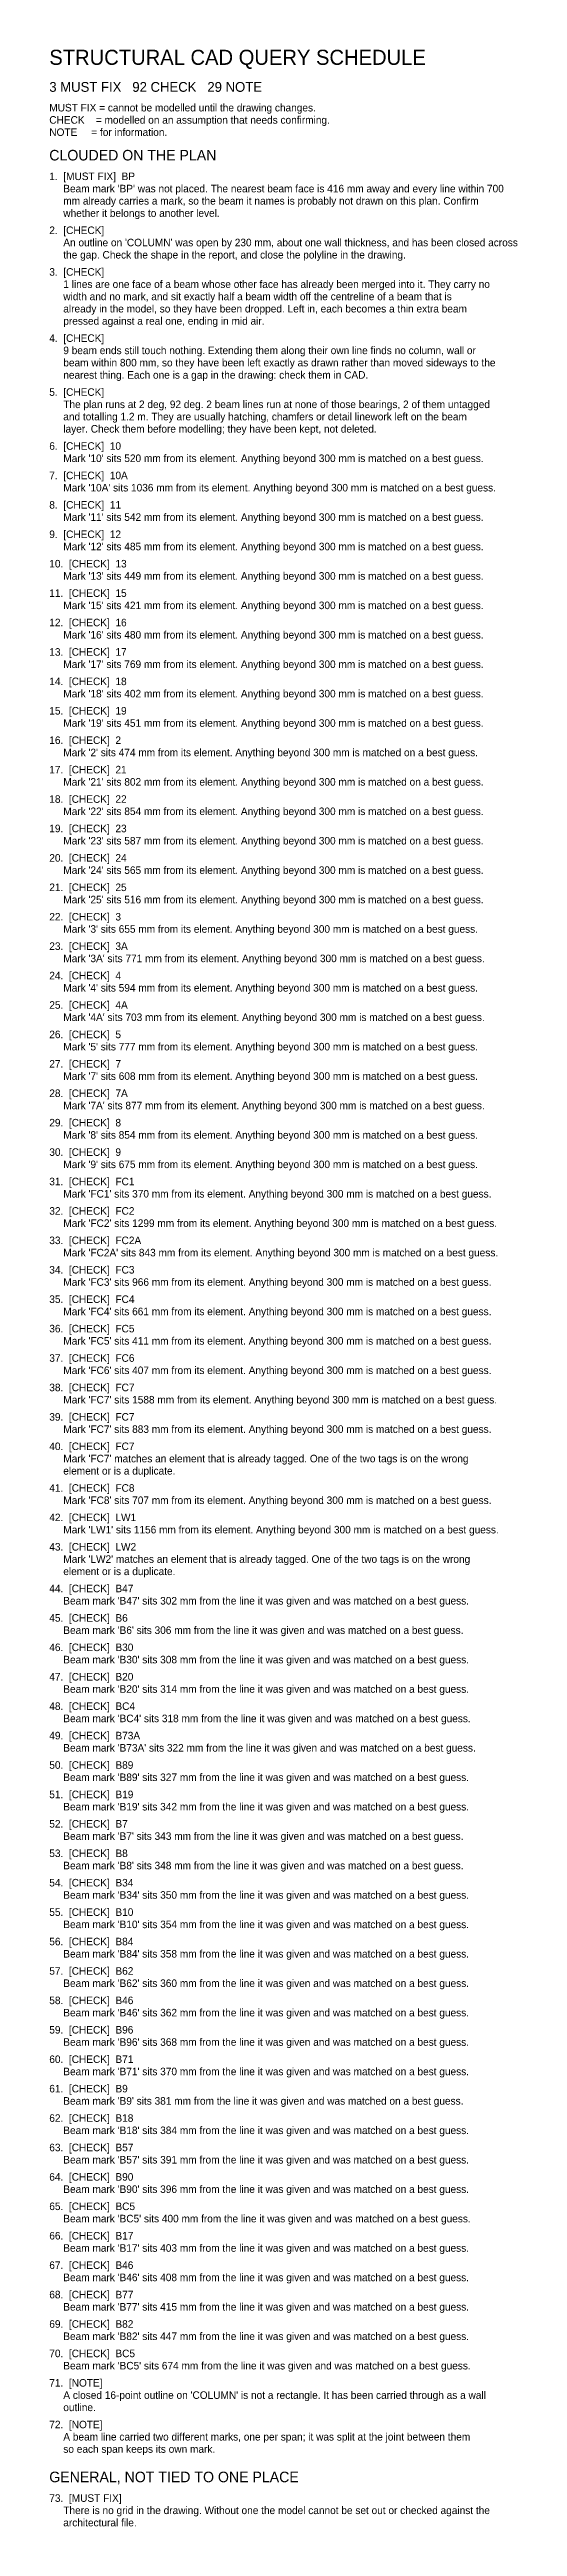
# Model space of a CAD drawing. Header units: millimetres. Extents: x 35733 to 152955, y -156650 to 54280.
# Drawn here: x 129444 to 149301, y -50790 to 54280 of the extents above; entities that cross this region are included whole.
import ezdxf

# ---------------------------------------------------------------- set-up
doc = ezdxf.new("R2010")
doc.units = ezdxf.units.MM
doc.header["$LTSCALE"] = 100
for name, color, linetype in [('S-QUERY-BLOCKER', 1, 'Continuous'), ('S-QUERY-NOTE', 4, 'Continuous'), ('S-QUERY-TEXT', 7, 'Continuous'), ('S-QUERY-WARNING', 30, 'Continuous')]:
    doc.layers.add(name, color=color, linetype=linetype)

msp = doc.modelspace()

# ---------------------------------------------------------------- texts
at = {"layer": 'S-QUERY-BLOCKER'}
for s, p in [('1.  [MUST FIX]  BP', (129434.4, 48742.7)), ('73.  [MUST FIX]', (129434.4, -49745.3))]:
    msp.add_text(s, height=320, dxfattribs=at).set_placement(p)
at = {"layer": 'S-QUERY-NOTE'}
for s, p in [('71.  [NOTE]', (129434.4, -44857.3)), ('72.  [NOTE]', (129434.4, -46625.3))]:
    msp.add_text(s, height=320, dxfattribs=at).set_placement(p)
at = {"layer": 'S-QUERY-TEXT'}
for s, height, p in [('STRUCTURAL CAD QUERY SCHEDULE', 640, (129434.4, 53630.7)), ('3 MUST FIX   92 CHECK   29 NOTE', 416, (129434.4, 52486.7)), ('MUST FIX = cannot be modelled until the drawing changes.', 320, (129434.4, 51654.7)), ('CHECK    = modelled on an assumption that needs confirming.', 320, (129434.4, 51134.7)), ('NOTE     = for information.', 320, (129434.4, 50614.7)), ('CLOUDED ON THE PLAN', 448, (129434.4, 49574.7)), ("     Beam mark 'BP' was not placed. The nearest beam face is 416 mm away and every line within 700", 320, (129434.4, 48222.7)), ('     whether it belongs to another level.', 320, (129434.4, 47182.7)), ('     mm already carries a mark, so the beam it names is probably not drawn on this plan. Confirm', 320, (129434.4, 47702.7)), ("     An outline on 'COLUMN' was open by 230 mm, about one wall thickness, and has been closed across", 320, (129434.4, 45934.7)), ('     the gap. Check the shape in the report, and close the polyline in the drawing.', 320, (129434.4, 45414.7)), ('     1 lines are one face of a beam whose other face has already been merged into it. They carry no', 320, (129434.4, 44166.7)), ('     width and no mark, and sit exactly half a beam width off the centreline of a beam that is', 320, (129434.4, 43646.7)), ('     already in the model, so they have been dropped. Left in, each becomes a thin extra beam', 320, (129434.4, 43126.7)), ('     pressed against a real one, ending in mid air.', 320, (129434.4, 42606.7)), ('     9 beam ends still touch nothing. Extending them along their own line finds no column, wall or', 320, (129434.4, 41358.7)), ('     beam within 800 mm, so they have been left exactly as drawn rather than moved sideways to the', 320, (129434.4, 40838.7)), ('     nearest thing. Each one is a gap in the drawing: check them in CAD.', 320, (129434.4, 40318.7)), ('     The plan runs at 2 deg, 92 deg. 2 beam lines run at none of those bearings, 2 of them untagged', 320, (129434.4, 39070.7)), ('     and totalling 1.2 m. They are usually hatching, chamfers or detail linework left on the beam', 320, (129434.4, 38550.7)), ('     layer. Check them before modelling; they have been kept, not deleted.', 320, (129434.4, 38030.7)), ("     Mark '10' sits 520 mm from its element. Anything beyond 300 mm is matched on a best guess.", 320, (129434.4, 36782.7)), ("     Mark '10A' sits 1036 mm from its element. Anything beyond 300 mm is matched on a best guess.", 320, (129434.4, 35534.7)), ("     Mark '11' sits 542 mm from its element. Anything beyond 300 mm is matched on a best guess.", 320, (129434.4, 34286.7)), ("     Mark '12' sits 485 mm from its element. Anything beyond 300 mm is matched on a best guess.", 320, (129434.4, 33038.7)), ("     Mark '13' sits 449 mm from its element. Anything beyond 300 mm is matched on a best guess.", 320, (129434.4, 31790.7)), ("     Mark '15' sits 421 mm from its element. Anything beyond 300 mm is matched on a best guess.", 320, (129434.4, 30542.7)), ("     Mark '16' sits 480 mm from its element. Anything beyond 300 mm is matched on a best guess.", 320, (129434.4, 29294.7)), ("     Mark '17' sits 769 mm from its element. Anything beyond 300 mm is matched on a best guess.", 320, (129434.4, 28046.7)), ("     Mark '18' sits 402 mm from its element. Anything beyond 300 mm is matched on a best guess.", 320, (129434.4, 26798.7)), ("     Mark '19' sits 451 mm from its element. Anything beyond 300 mm is matched on a best guess.", 320, (129434.4, 25550.7)), ("     Mark '2' sits 474 mm from its element. Anything beyond 300 mm is matched on a best guess.", 320, (129434.4, 24302.7)), ("     Mark '21' sits 802 mm from its element. Anything beyond 300 mm is matched on a best guess.", 320, (129434.4, 23054.7)), ("     Mark '22' sits 854 mm from its element. Anything beyond 300 mm is matched on a best guess.", 320, (129434.4, 21806.7)), ("     Mark '23' sits 587 mm from its element. Anything beyond 300 mm is matched on a best guess.", 320, (129434.4, 20558.7)), ("     Mark '24' sits 565 mm from its element. Anything beyond 300 mm is matched on a best guess.", 320, (129434.4, 19310.7)), ("     Mark '25' sits 516 mm from its element. Anything beyond 300 mm is matched on a best guess.", 320, (129434.4, 18062.7)), ("     Mark '3' sits 655 mm from its element. Anything beyond 300 mm is matched on a best guess.", 320, (129434.4, 16814.7)), ("     Mark '3A' sits 771 mm from its element. Anything beyond 300 mm is matched on a best guess.", 320, (129434.4, 15566.7)), ("     Mark '4' sits 594 mm from its element. Anything beyond 300 mm is matched on a best guess.", 320, (129434.4, 14318.7)), ("     Mark '4A' sits 703 mm from its element. Anything beyond 300 mm is matched on a best guess.", 320, (129434.4, 13070.7)), ("     Mark '5' sits 777 mm from its element. Anything beyond 300 mm is matched on a best guess.", 320, (129434.4, 11822.7)), ("     Mark '7' sits 608 mm from its element. Anything beyond 300 mm is matched on a best guess.", 320, (129434.4, 10574.7)), ("     Mark '7A' sits 877 mm from its element. Anything beyond 300 mm is matched on a best guess.", 320, (129434.4, 9326.7)), ("     Mark '8' sits 854 mm from its element. Anything beyond 300 mm is matched on a best guess.", 320, (129434.4, 8078.7)), ("     Mark '9' sits 675 mm from its element. Anything beyond 300 mm is matched on a best guess.", 320, (129434.4, 6830.7)), ("     Mark 'FC1' sits 370 mm from its element. Anything beyond 300 mm is matched on a best guess.", 320, (129434.4, 5582.7)), ("     Mark 'FC2' sits 1299 mm from its element. Anything beyond 300 mm is matched on a best guess.", 320, (129434.4, 4334.7)), ("     Mark 'FC2A' sits 843 mm from its element. Anything beyond 300 mm is matched on a best guess.", 320, (129434.4, 3086.7)), ("     Mark 'FC3' sits 966 mm from its element. Anything beyond 300 mm is matched on a best guess.", 320, (129434.4, 1838.7)), ("     Mark 'FC4' sits 661 mm from its element. Anything beyond 300 mm is matched on a best guess.", 320, (129434.4, 590.7)), ("     Mark 'FC5' sits 411 mm from its element. Anything beyond 300 mm is matched on a best guess.", 320, (129434.4, -657.3)), ("     Mark 'FC6' sits 407 mm from its element. Anything beyond 300 mm is matched on a best guess.", 320, (129434.4, -1905.3)), ("     Mark 'FC7' sits 1588 mm from its element. Anything beyond 300 mm is matched on a best guess.", 320, (129434.4, -3153.3)), ("     Mark 'FC7' sits 883 mm from its element. Anything beyond 300 mm is matched on a best guess.", 320, (129434.4, -4401.3)), ('     element or is a duplicate.', 320, (129434.4, -6169.3)), ("     Mark 'FC7' matches an element that is already tagged. One of the two tags is on the wrong", 320, (129434.4, -5649.3)), ("     Mark 'FC8' sits 707 mm from its element. Anything beyond 300 mm is matched on a best guess.", 320, (129434.4, -7417.3)), ("     Mark 'LW1' sits 1156 mm from its element. Anything beyond 300 mm is matched on a best guess.", 320, (129434.4, -8665.3)), ('     element or is a duplicate.', 320, (129434.4, -10433.3)), ("     Mark 'LW2' matches an element that is already tagged. One of the two tags is on the wrong", 320, (129434.4, -9913.3)), ("     Beam mark 'B47' sits 302 mm from the line it was given and was matched on a best guess.", 320, (129434.4, -11681.3)), ("     Beam mark 'B6' sits 306 mm from the line it was given and was matched on a best guess.", 320, (129434.4, -12929.3)), ("     Beam mark 'B30' sits 308 mm from the line it was given and was matched on a best guess.", 320, (129434.4, -14177.3)), ("     Beam mark 'B20' sits 314 mm from the line it was given and was matched on a best guess.", 320, (129434.4, -15425.3)), ("     Beam mark 'BC4' sits 318 mm from the line it was given and was matched on a best guess.", 320, (129434.4, -16673.3)), ("     Beam mark 'B73A' sits 322 mm from the line it was given and was matched on a best guess.", 320, (129434.4, -17921.3)), ("     Beam mark 'B89' sits 327 mm from the line it was given and was matched on a best guess.", 320, (129434.4, -19169.3)), ("     Beam mark 'B19' sits 342 mm from the line it was given and was matched on a best guess.", 320, (129434.4, -20417.3)), ("     Beam mark 'B7' sits 343 mm from the line it was given and was matched on a best guess.", 320, (129434.4, -21665.3)), ("     Beam mark 'B8' sits 348 mm from the line it was given and was matched on a best guess.", 320, (129434.4, -22913.3)), ("     Beam mark 'B34' sits 350 mm from the line it was given and was matched on a best guess.", 320, (129434.4, -24161.3)), ("     Beam mark 'B10' sits 354 mm from the line it was given and was matched on a best guess.", 320, (129434.4, -25409.3)), ("     Beam mark 'B84' sits 358 mm from the line it was given and was matched on a best guess.", 320, (129434.4, -26657.3)), ("     Beam mark 'B62' sits 360 mm from the line it was given and was matched on a best guess.", 320, (129434.4, -27905.3)), ("     Beam mark 'B46' sits 362 mm from the line it was given and was matched on a best guess.", 320, (129434.4, -29153.3)), ("     Beam mark 'B96' sits 368 mm from the line it was given and was matched on a best guess.", 320, (129434.4, -30401.3)), ("     Beam mark 'B71' sits 370 mm from the line it was given and was matched on a best guess.", 320, (129434.4, -31649.3)), ("     Beam mark 'B9' sits 381 mm from the line it was given and was matched on a best guess.", 320, (129434.4, -32897.3)), ("     Beam mark 'B18' sits 384 mm from the line it was given and was matched on a best guess.", 320, (129434.4, -34145.3)), ("     Beam mark 'B57' sits 391 mm from the line it was given and was matched on a best guess.", 320, (129434.4, -35393.3)), ("     Beam mark 'B90' sits 396 mm from the line it was given and was matched on a best guess.", 320, (129434.4, -36641.3)), ("     Beam mark 'BC5' sits 400 mm from the line it was given and was matched on a best guess.", 320, (129434.4, -37889.3)), ("     Beam mark 'B17' sits 403 mm from the line it was given and was matched on a best guess.", 320, (129434.4, -39137.3)), ("     Beam mark 'B46' sits 408 mm from the line it was given and was matched on a best guess.", 320, (129434.4, -40385.3)), ("     Beam mark 'B77' sits 415 mm from the line it was given and was matched on a best guess.", 320, (129434.4, -41633.3)), ("     Beam mark 'B82' sits 447 mm from the line it was given and was matched on a best guess.", 320, (129434.4, -42881.3)), ("     Beam mark 'BC5' sits 674 mm from the line it was given and was matched on a best guess.", 320, (129434.4, -44129.3)), ("     A closed 16-point outline on 'COLUMN' is not a rectangle. It has been carried through as a wall", 320, (129434.4, -45377.3)), ('     outline.', 320, (129434.4, -45897.3)), ('     A beam line carried two different marks, one per span; it was split at the joint between them', 320, (129434.4, -47145.3)), ('     so each span keeps its own mark.', 320, (129434.4, -47665.3)), ('GENERAL, NOT TIED TO ONE PLACE', 448, (129434.4, -48913.3)), ('     There is no grid in the drawing. Without one the model cannot be set out or checked against the', 320, (129434.4, -50265.3)), ('     architectural file.', 320, (129434.4, -50785.3))]:
    msp.add_text(s, height=height, dxfattribs=at).set_placement(p)
at = {"layer": 'S-QUERY-WARNING'}
for s, p in [('2.  [CHECK]', (129434.4, 46454.7)), ('3.  [CHECK]', (129434.4, 44686.7)), ('4.  [CHECK]', (129434.4, 41878.7)), ('5.  [CHECK]', (129434.4, 39590.7)), ('6.  [CHECK]  10', (129434.4, 37302.7)), ('7.  [CHECK]  10A', (129434.4, 36054.7)), ('8.  [CHECK]  11', (129434.4, 34806.7)), ('9.  [CHECK]  12', (129434.4, 33558.7)), ('10.  [CHECK]  13', (129434.4, 32310.7)), ('11.  [CHECK]  15', (129434.4, 31062.7)), ('12.  [CHECK]  16', (129434.4, 29814.7)), ('13.  [CHECK]  17', (129434.4, 28566.7)), ('14.  [CHECK]  18', (129434.4, 27318.7)), ('15.  [CHECK]  19', (129434.4, 26070.7)), ('16.  [CHECK]  2', (129434.4, 24822.7)), ('17.  [CHECK]  21', (129434.4, 23574.7)), ('18.  [CHECK]  22', (129434.4, 22326.7)), ('19.  [CHECK]  23', (129434.4, 21078.7)), ('20.  [CHECK]  24', (129434.4, 19830.7)), ('21.  [CHECK]  25', (129434.4, 18582.7)), ('22.  [CHECK]  3', (129434.4, 17334.7)), ('23.  [CHECK]  3A', (129434.4, 16086.7)), ('24.  [CHECK]  4', (129434.4, 14838.7)), ('25.  [CHECK]  4A', (129434.4, 13590.7)), ('26.  [CHECK]  5', (129434.4, 12342.7)), ('27.  [CHECK]  7', (129434.4, 11094.7)), ('28.  [CHECK]  7A', (129434.4, 9846.7)), ('29.  [CHECK]  8', (129434.4, 8598.7)), ('30.  [CHECK]  9', (129434.4, 7350.7)), ('31.  [CHECK]  FC1', (129434.4, 6102.7)), ('32.  [CHECK]  FC2', (129434.4, 4854.7)), ('33.  [CHECK]  FC2A', (129434.4, 3606.7)), ('34.  [CHECK]  FC3', (129434.4, 2358.7)), ('35.  [CHECK]  FC4', (129434.4, 1110.7)), ('36.  [CHECK]  FC5', (129434.4, -137.3)), ('37.  [CHECK]  FC6', (129434.4, -1385.3)), ('38.  [CHECK]  FC7', (129434.4, -2633.3)), ('39.  [CHECK]  FC7', (129434.4, -3881.3)), ('40.  [CHECK]  FC7', (129434.4, -5129.3)), ('41.  [CHECK]  FC8', (129434.4, -6897.3)), ('42.  [CHECK]  LW1', (129434.4, -8145.3)), ('43.  [CHECK]  LW2', (129434.4, -9393.3)), ('44.  [CHECK]  B47', (129434.4, -11161.3)), ('45.  [CHECK]  B6', (129434.4, -12409.3)), ('46.  [CHECK]  B30', (129434.4, -13657.3)), ('47.  [CHECK]  B20', (129434.4, -14905.3)), ('48.  [CHECK]  BC4', (129434.4, -16153.3)), ('49.  [CHECK]  B73A', (129434.4, -17401.3)), ('50.  [CHECK]  B89', (129434.4, -18649.3)), ('51.  [CHECK]  B19', (129434.4, -19897.3)), ('52.  [CHECK]  B7', (129434.4, -21145.3)), ('53.  [CHECK]  B8', (129434.4, -22393.3)), ('54.  [CHECK]  B34', (129434.4, -23641.3)), ('55.  [CHECK]  B10', (129434.4, -24889.3)), ('56.  [CHECK]  B84', (129434.4, -26137.3)), ('57.  [CHECK]  B62', (129434.4, -27385.3)), ('58.  [CHECK]  B46', (129434.4, -28633.3)), ('59.  [CHECK]  B96', (129434.4, -29881.3)), ('60.  [CHECK]  B71', (129434.4, -31129.3)), ('61.  [CHECK]  B9', (129434.4, -32377.3)), ('62.  [CHECK]  B18', (129434.4, -33625.3)), ('63.  [CHECK]  B57', (129434.4, -34873.3)), ('64.  [CHECK]  B90', (129434.4, -36121.3)), ('65.  [CHECK]  BC5', (129434.4, -37369.3)), ('66.  [CHECK]  B17', (129434.4, -38617.3)), ('67.  [CHECK]  B46', (129434.4, -39865.3)), ('68.  [CHECK]  B77', (129434.4, -41113.3)), ('69.  [CHECK]  B82', (129434.4, -42361.3)), ('70.  [CHECK]  BC5', (129434.4, -43609.3))]:
    msp.add_text(s, height=320, dxfattribs=at).set_placement(p)

doc.saveas('drawing.dxf')
